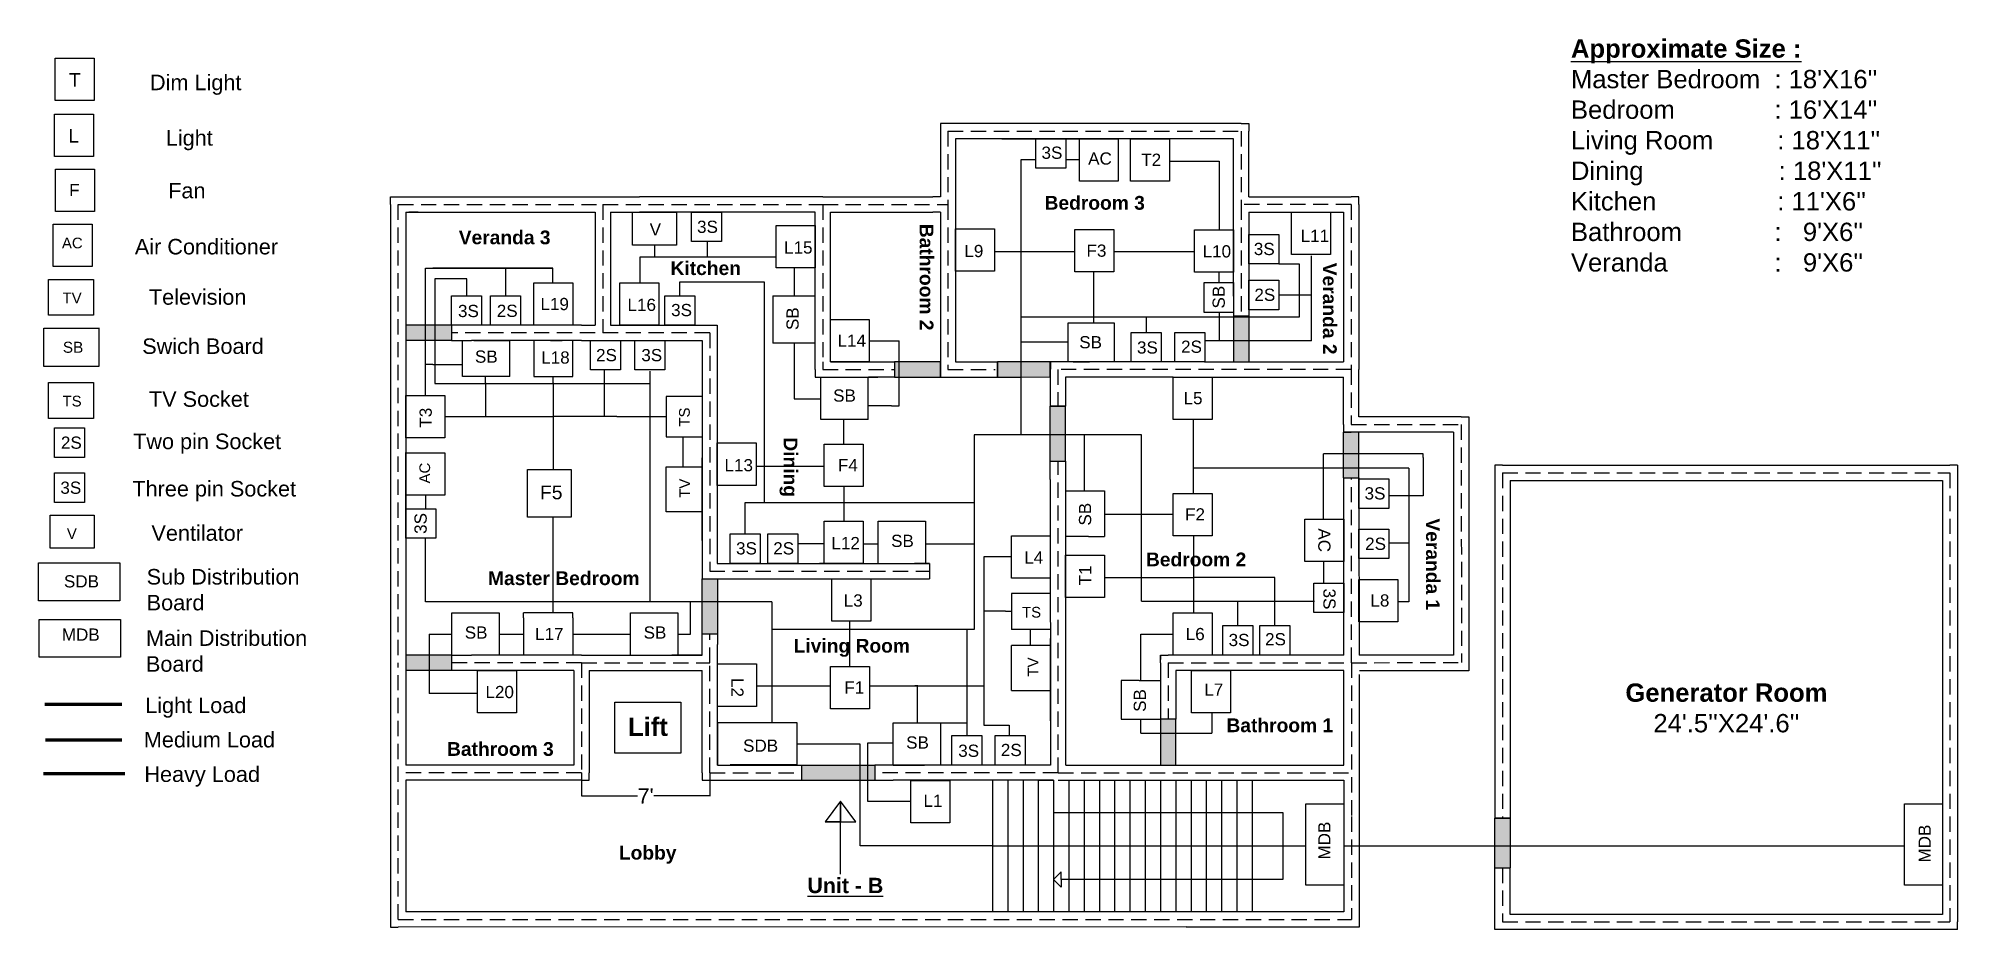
# Model space of a CAD drawing. Header units: inches. Extents: x -83441902 to -83440645, y 118546748 to 118547331.
import ezdxf

# ---------------------------------------------------------------- set-up
doc = ezdxf.new("R2010")
doc.units = ezdxf.units.IN
doc.header["$MEASUREMENT"] = 0
doc.linetypes.add('DASHEDX2', pattern=[1.5, 1, -0.5])
doc.styles.get("Standard").update_dxf_attribs({"font": 'ARIALUNI.TTF'})
doc.dimstyles.get("Standard").update_dxf_attribs({"dimtxt": 10, "dimasz": 0.18, "dimexe": 0.18, "dimexo": 0.0625, "dimgap": 0.09, "dimtad": 0, "dimdec": 1, "dimzin": 0, "dimdsep": 46, "dimlunit": 3, "dimtxsty": 'Standard', "dimcen": 0.09, "dimclrd": 3, "dimclre": 3, "dimadec": 0, "dimazin": 0, "dimtfac": 1, "dimtdec": 1, "dimtofl": 0, "dimtmove": 0, "dimatfit": 3, "dimfxl": 1, "dimtolj": 1, "dimtzin": 0, "dimarcsym": 0})

msp = doc.modelspace()

# ---------------------------------------------------------------- texts
at = {"ltscale": 10, "attachment_point": 1}
for s, insert, char_height, width in [("{\\fArial|b1|i0|c0|p34;\\LApproximate Size :\\fArial|b0|i0|c0|p34;\\l\\PMaster Bedroom  : 18'X16''\\PBedroom              : 16'X14''\\PLiving Room         : 18'X11''\\PDining                   : 18'X11''\\PKitchen                 : 11'X6''\\PBathroom             :   9'X6''\\PVeranda               :   9'X6''}", (-83440898.14, 118547330.82), 12, 251.1593), ('{\\fArial|b0|i0|c0|p34;Dim Light}', (-83441828.45, 118547307.69), 10.15, 98.8549), ('{\\fArial|b0|i0|c0|p34;Light}', (-83441818.09, 118547271.4), 10.15, 98.8549), ('{\\fArial|b0|i0|c0|p34;3S}', (-83441244.76, 118547260.61), 8, 21.5), ('{\\fArial|b0|i0|c0|p34;Fan}', (-83441816.51, 118547236.87), 10.15, 88.9171), ('{\\fArial|b0|i0|c0|p34;3S}', (-83441470.26, 118547212.11), 8, 21.5), ('{\\fArial|b0|i0|c0|p34;Air Conditioner}', (-83441838.36, 118547200.17), 10.15, 95.6851), ('{\\fArial|b1|i0|c0|p34;Veranda 3}', (-83441626.3, 118547205.68), 9, 89.2661), ('{\\fArial|b0|i0|c0|p34;3S}', (-83441105.76, 118547197.61), 8, 21.5), ('{\\fArial|b1|i0|c0|p34;Kitchen}', (-83441487.64, 118547185.53), 9, 43.5743), ('{\\fArial|b0|i0|c0|p34;TV}', (-83441885.66, 118547165), 7, 95.6851), ('{\\fArial|b0|i0|c0|p34;Television}', (-83441829.14, 118547167.23), 10.15, 95.6851), ('{\\fArial|b0|i0|c0|p34;3S}', (-83441626.79, 118547157), 8, 21.5), ('{\\fArial|b0|i0|c0|p34;2S}', (-83441601.4, 118547157.11), 8, 21.5), ('{\\fArial|b0|i0|c0|p34;3S}', (-83441487.26, 118547157.61), 8, 21.5), ('{\\fArial|b0|i0|c0|p34;2S}', (-83441105.4, 118547167.61), 8, 21.5), ('{\\fArial|b0|i0|c0|p34;SB}', (-83441885.49, 118547132.84), 7.2, 24.6404), ('{\\fArial|b0|i0|c0|p34;Swich Board}', (-83441833.52, 118547135.04), 10.15, 124.7905), ('{\\fArial|b0|i0|c0|p34;SB}', (-83441220.06, 118547136.56), 8, 20.5337), ('{\\fArial|b0|i0|c0|p34;3S}', (-83441182.26, 118547133.11), 8, 21.5), ('{\\fArial|b0|i0|c0|p34;2S}', (-83441153.4, 118547133.61), 8, 21.5), ('{\\fArial|b0|i0|c0|p34;SB}', (-83441615.7, 118547127.12), 8, 19.0337), ('{\\fArial|b0|i0|c0|p34;2S}', (-83441536.4, 118547128.11), 8, 21.5), ('{\\fArial|b0|i0|c0|p34;3S}', (-83441506.76, 118547128.11), 8, 21.5), ('{\\fArial|b0|i0|c0|p34;TS}', (-83441885.66, 118547097.5), 7, 95.6851), ('{\\fArial|b0|i0|c0|p34;TV Socket}', (-83441829.1, 118547100.41), 10.15, 108.6553), ('{\\fArial|b0|i0|c0|p34;SB}', (-83441381.2, 118547101.64), 8, 19.0337), ('{\\fArial|b0|i0|c0|p34;2S}', (-83441886.75, 118547070.8), 8, 21.5), ('{\\fArial|b0|i0|c0|p34;Two pin Socket}', (-83441839.47, 118547072.7), 10.15, 130.7714), ('{\\fArial|b0|i0|c0|p34;3S}', (-83441887.11, 118547041.3), 8, 21.5), ('{\\fArial|b0|i0|c0|p34;Three pin Socket}', (-83441839.97, 118547041.7), 10.15, 130.7714), ('{\\fArial|b0|i0|c0|p34;3S}', (-83441033.26, 118547037.61), 8, 21.5), ('{\\fArial|b0|i0|c0|p34;Ventilator}', (-83441827.48, 118547012.69), 10.15, 43.5503), ('{\\fArial|b0|i0|c0|p34;SB}', (-83441343.26, 118547006.5), 8, 19.0337), ('{\\fArial|b0|i0|c0|p34;3S}', (-83441444.76, 118547001.61), 8, 21.5), ('{\\fArial|b0|i0|c0|p34;2S}', (-83441420.4, 118547001.61), 8, 21.5), ('{\\fArial|b1|i0|c0|p34;Bedroom 2}', (-83441176.39, 118546994.84), 9, 114.5986), ('{\\fArial|b0|i0|c0|p34;2S}', (-83441032.9, 118547004.61), 8, 21.5), ('{\\fArial|b0|i0|c0|p34;Sub Distribution\\PBoard}', (-83441830.61, 118546984.08), 10.15, 172.0808), ('{\\fArial|b1|i0|c0|p34;Master Bedroom}', (-83441607.13, 118546982.55), 9, 171.0253), ('{\\fArial|b0|i0|c0|p34;SDB}', (-83441884.78, 118546980.01), 8, 23.9953), ('{\\fArial|b0|i0|c0|p34;TS}', (-83441257.52, 118546959.29), 7, 95.6851), ('{\\fArial|b0|i0|c0|p34;MDB}', (-83441886.17, 118546945.14), 8, 23.9953), ('{\\fArial|b0|i0|c0|p34;Main Distribution\\PBoard}', (-83441831.08, 118546943.91), 10.15, 182.0186), ('{\\fArial|b0|i0|c0|p34;SB}', (-83441622.37, 118546946.5), 8, 19.0337), ('{\\fArial|b0|i0|c0|p34;SB}', (-83441505.26, 118546946.5), 8, 19.0337), ('{\\fArial|b1|i0|c0|p34;Living Room}', (-83441407.01, 118546938.35), 9, 115.0696), ('{\\fArial|b0|i0|c0|p34;3S}', (-83441122.26, 118546941.61), 8, 21.5), ('{\\fArial|b0|i0|c0|p34;2S}', (-83441098.4, 118546942.11), 8, 21.5), ('{\\fArial|b0|i0|c0|p34;Light Load}', (-83441831.58, 118546899.91), 10.15, 182.0186), ('{\\fArial|b1|i0|c0|p34;Lift}', (-83441515.46, 118546886.83), 12, 194.7867), ('{\\fArial|b1|i0|c0|p34;Bathroom 1}', (-83441123.68, 118546886.26), 9, 79.5026), ('{\\fArial|b0|i0|c0|p34;Medium Load}', (-83441832.47, 118546877.43), 10.15, 182.0186), ('{\\fArial|b1|i0|c0|p34;Bathroom 3}', (-83441633.97, 118546870.75), 9, 79.5026), ('{\\fArial|b0|i0|c0|p34;SDB}', (-83441440.16, 118546872.45), 8, 23.9953), ('{\\fArial|b0|i0|c0|p34;SB}', (-83441333.38, 118546874.5), 8, 19.0337), ('{\\fArial|b0|i0|c0|p34;2S}', (-83441271.4, 118546869.61), 8, 21.5), ('{\\fArial|b0|i0|c0|p34;Heavy Load}', (-83441832.1, 118546854.83), 10.15, 182.0186), ('{\\fArial|b1|i0|c0|p34;\\LUnit - B}', (-83441398, 118546781.91), 10, 120.6012)]:
    msp.add_mtext(s, dxfattribs=dict(at, insert=insert, char_height=char_height, width=width))
at = {"linetype": 'DASHEDX2', "ltscale": 10}
for s, insert, char_height, width, attachment_point in [('{\\fArial|b0|i0|c0|p34;T}', (-83441881.5, 118547308.75), 9, 28.4945, 1), ('{\\fArial|b0|i0|c0|p34;L}', (-83441881.85, 118547272.18), 9, 28.4945, 1), ('{\\fArial|b0|i0|c0|p34;AC}', (-83441214.23, 118547256.81), 8, 28.4945, 1), ('{\\fArial|b0|i0|c0|p34;T2}', (-83441179.48, 118547256.01), 8, 28.4945, 1), ('{\\fArial|b0|i0|c0|p34;F}', (-83441881.35, 118547236.18), 8, 28.4945, 1), ('{\\fArial|b0|i0|c0|p34;AC}', (-83441886.08, 118547201), 7, 28.4945, 1), ('{\\fArial|b0|i0|c0|p34;L15}', (-83441413.31, 118547198.55), 8, 28.4945, 1), ('{\\fArial|b0|i0|c0|p34;L9}', (-83441295.27, 118547196.26), 8, 28.4945, 1), ('{\\fArial|b0|i0|c0|p34;F3}', (-83441215.32, 118547196.51), 8, 28.4945, 1), ('{\\fArial|b0|i0|c0|p34;L10}', (-83441139.31, 118547196.05), 8, 28.4945, 1), ('{\\fArial|b0|i0|c0|p34;L11}', (-83441075.14, 118547206.22), 8, 28.4945, 1), ('{\\fArial|b0|i0|c0|p34;L19}', (-83441572.81, 118547161.55), 8, 28.4945, 1), ('{\\fArial|b0|i0|c0|p34;L16}', (-83441515.81, 118547161.05), 8, 28.4945, 1), ('{\\fArial|b0|i0|c0|p34;L14}', (-83441378.31, 118547137.55), 8, 28.4945, 1), ('{\\fArial|b0|i0|c0|p34;L18}', (-83441572.31, 118547126.55), 8, 28.4945, 1), ('{\\fArial|b0|i0|c0|p34;L5}', (-83441151.76, 118547099.93), 8, 28.4945, 1), ('{\\fArial|b0|i0|c0|p34;L13}', (-83441452.31, 118547056.05), 8, 28.4945, 1), ('{\\fArial|b0|i0|c0|p34;F4}', (-83441378.04, 118547056.09), 8, 28.4945, 1), ('{\\fArial|b0|i0|c0|p34;F5}', (-83441573.05, 118547038.74), 9, 32.0563, 1), ('{\\fArial|b0|i0|c0|p34;F2}', (-83441150.76, 118547023.84), 8, 28.4945, 1), ('{\\fArial|b0|i0|c0|p34;L12}', (-83441382.31, 118547005.05), 8, 28.4945, 1), ('{\\fArial|b0|i0|c0|p34;L4}', (-83441256.07, 118546995.66), 8, 28.4945, 1), ('{\\fArial|b0|i0|c0|p34;L3}', (-83441374.26, 118546967.5), 8, 28.4945, 1), ('{\\fArial|b0|i0|c0|p34;L8}', (-83441029.43, 118546967.5), 8, 28.4945, 1), ('{\\fArial|b0|i0|c0|p34;L17}', (-83441576.31, 118546945.55), 8, 28.4945, 1), ('{\\fArial|b0|i0|c0|p34;L6}', (-83441150.35, 118546945.5), 8, 28.4945, 1), ('{\\fArial|b0|i0|c0|p34;L20}', (-83441608.81, 118546907.55), 8, 28.4945, 1), ('{\\fArial|b0|i0|c0|p34;F1}', (-83441373.82, 118546910.57), 8, 28.4945, 1), ('{\\fArial|b0|i0|c0|p34;L7}', (-83441138.21, 118546909.12), 8, 28.4945, 1), ('{\\fArial|b0|i0|c0|p34;L1}', (-83441322.04, 118546836.38), 8, 28.4945, 1), ('{\\fArial|b1|i0|c0|p34;Lobby}', (-83441502.6, 118546802.85), 9, 25.4153, 2)]:
    msp.add_mtext(s, dxfattribs=dict(at, insert=insert, char_height=char_height, width=width, attachment_point=attachment_point))
at = {"ltscale": 10, "attachment_point": 1}
for s, insert, char_height, width, rotation in [('{\\fArial|b1|i0|c0|p34;Bedroom 3}', (-83441242.76, 118547228.33), 9, 101.4308, 359.96272), ('{\\fArial|b1|i0|c0|p34;Bathroom 2}', (-83441315.52, 118547210.06), 9, 79.5026, 270), ('{\\fArial|b1|i0|c0|p34;Veranda 2}', (-83441051.52, 118547184.59), 9, 89.2661, 270), ('{\\fArial|b0|i0|c0|p34;SB}', (-83441132.77, 118547154.6), 8, 21.5, 90), ('{\\fArial|b0|i0|c0|p34;SB}', (-83441411.76, 118547140.5), 8, 19.0337, 90), ('{\\fArial|b0|i0|c0|p34;TS}', (-83441482.05, 118547077.32), 7, 95.6851, 90), ('{\\fArial|b1|i0|c0|p34;Dining}', (-83441404.55, 118547070.3), 9, 35.7337, 270), ('{\\fArial|b0|i0|c0|p34;TV}', (-83441481.82, 118547030.69), 7, 95.6851, 90), ('{\\fArial|b0|i0|c0|p34;3S}', (-83441655.27, 118547007.07), 8, 21.5, 90), ('{\\fArial|b0|i0|c0|p34;SB}', (-83441220.26, 118547012.5), 8, 20.5337, 90), ('{\\fArial|b1|i0|c0|p34;Veranda 1}', (-83440984.02, 118547017.22), 9, 89.2661, 270), ('{\\fArial|b0|i0|c0|p34;3S}', (-83441052.25, 118546971.3), 8, 21.5, 270), ('{\\fArial|b0|i0|c0|p34;TV}', (-83441253.75, 118546913.69), 7, 95.6851, 90), ('{\\fArial|b0|i0|c0|p34;SB}', (-83441184.4, 118546890.54), 8, 20.5337, 90), ('{\\fArial|b0|i0|c0|p34;MDB}', (-83441063.58, 118546793.86), 8, 23.9953, 90)]:
    msp.add_mtext(s, dxfattribs=dict(at, insert=insert, char_height=char_height, width=width, rotation=rotation))
at = {"color": 1, "ltscale": 10, "width": 23, "attachment_point": 1}
for insert, char_height in [((-83441501.3, 118547210.43), 8), ((-83441882.85, 118547010.68), 7)]:
    msp.add_mtext('{\\fArial|b0|i0|c0|p34;\\C256;V}', dxfattribs=dict(at, insert=insert, char_height=char_height))
at = {"linetype": 'DASHEDX2', "ltscale": 10, "width": 28.4945, "attachment_point": 1}
for s, insert, char_height, rotation in [('{\\fArial|b0|i0|c0|p34;T3}', (-83441651.96, 118547076.63), 8, 90), ('{\\fArial|b0|i0|c0|p34;AC}', (-83441652.05, 118547040.09), 7, 90), ('{\\fArial|b0|i0|c0|p34;AC}', (-83441055.59, 118547010.69), 8, 270), ('{\\fArial|b0|i0|c0|p34;T1}', (-83441220.17, 118546973.42), 8, 90), ('{\\fArial|b0|i0|c0|p34;L2}', (-83441439.85, 118546912.71), 8, 270)]:
    msp.add_mtext(s, dxfattribs=dict(at, insert=insert, char_height=char_height, rotation=rotation))
at = {"insert": (-83440796.36, 118546909.16), "char_height": 12, "width": 279, "attachment_point": 2}
msp.add_mtext("{\\fArial|b1|i0|c0|p34;Generator Room\\fArial|b0|i0|c0|p34;\\P24'.5''X24'.6''}", dxfattribs=at)

# ---------------------------------------------------------------- blocks, each defined once
blk = doc.blocks.new('*D3')
at = {"color": 3, "lineweight": -2, "ltscale": 10}
for p, q in [((-83441545.9, 118546850.7), (-83441545.9, 118546835.4)), ((-83441461.9, 118546850.7), (-83441461.9, 118546835.4)), ((-83441545.7, 118546835.5), (-83441509.2, 118546835.5)), ((-83441462.1, 118546835.5), (-83441498.5, 118546835.5))]:
    blk.add_line(p, q, dxfattribs=at)
at = {"color": 3, "ltscale": 10}
for points in [[(-83441545.7, 118546835.6), (-83441545.7, 118546835.5), (-83441545.9, 118546835.5)], [(-83441462.1, 118546835.6), (-83441462.1, 118546835.5), (-83441461.9, 118546835.5)]]:
    blk.add_solid(points, dxfattribs=at)
at = {"layer": 'Defpoints', "color": 0, "ltscale": 10}
for p in [(-83441545.9, 118546850.7), (-83441461.9, 118546850.7), (-83441461.9, 118546835.5)]:
    blk.add_point(p, dxfattribs=at)
at = {"color": 0, "ltscale": 10, "insert": (-83441503.9, 118546835.5), "char_height": 10, "attachment_point": 5}
blk.add_mtext("\\A1;7'", dxfattribs=at)
blk = doc.blocks.new('A$C3D90195F')
at = {"ltscale": 10, "insert": (0.7, 10.6), "char_height": 8, "width": 21.5, "attachment_point": 1}
blk.add_mtext('{\\fArial|b0|i0|c0|p34;3S}', dxfattribs=at)
blk = doc.blocks.new('A$C00464073')
at = {"ltscale": 10, "insert": (2.4, 0.9), "char_height": 8, "width": 23.995, "attachment_point": 1, "rotation": 90}
blk.add_mtext('{\\fArial|b0|i0|c0|p34;MDB}', dxfattribs=at)

# ---------------------------------------------------------------- dimensions: what is measured, and where the dimension line sits
at = {"ltscale": 10}
dim = msp.add_aligned_dim(p1=(-83441545.88, 118546850.74), p2=(-83441461.88, 118546850.74), distance=-15.2, dimstyle='Standard', dxfattribs=at)
dim.commit()
dim.dimension.update_dxf_attribs({"geometry": '*D3', "text_midpoint": (-83441503.88, 118546835.54)})

# ---------------------------------------------------------------- hatches: boundary and pattern name
at = {"ltscale": 10}
h = msp.add_hatch(color=256, dxfattribs=at)
h.set_gradient(color1=(228, 121, 27), one_color=1, tint=1)
h.paths.add_polyline_path([(-83441109, 118547149.65), (-83441119, 118547149.65), (-83441119, 118547119.68), (-83441109, 118547119.68)])
h = msp.add_hatch(color=1, dxfattribs=at)
h.set_gradient(color1=(228, 121, 27), one_color=1, tint=1)
h.paths.add_polyline_path([(-83441631, 118547143.74), (-83441661, 118547143.74), (-83441661, 118547133.74), (-83441631, 118547133.74)])
h = msp.add_hatch(color=5, dxfattribs=at)
h.set_gradient(color1=(228, 121, 27), one_color=1, tint=1)
h.paths.add_polyline_path([(-83441311, 118547119.68), (-83441341, 118547119.68), (-83441341, 118547109.68), (-83441311, 118547109.68)])
h = msp.add_hatch(color=256, dxfattribs=at)
h.set_gradient(color1=(228, 121, 27), one_color=1, tint=1)
h.paths.add_polyline_path([(-83441239, 118547119.74), (-83441273.5, 118547119.74), (-83441273.5, 118547109.68), (-83441239, 118547109.6)])
h = msp.add_hatch(color=5, dxfattribs=at)
h.set_gradient(color1=(228, 134, 27), one_color=1, tint=1)
h.paths.add_polyline_path([(-83441239, 118547090.74), (-83441239, 118547054.73), (-83441229, 118547054.73), (-83441229, 118547090.74)])
h = msp.add_hatch(color=5, dxfattribs=at)
h.set_gradient(color1=(228, 121, 27), one_color=1, tint=1)
h.paths.add_polyline_path([(-83441037, 118547073.68), (-83441047, 118547073.68), (-83441047, 118547043.67), (-83441037, 118547043.67)])
h = msp.add_hatch(color=5, dxfattribs=at)
h.set_gradient(color1=(228, 121, 27), one_color=1, tint=1)
h.paths.add_polyline_path([(-83441456.88, 118546977.74), (-83441466.88, 118546977.74), (-83441466.88, 118546941.74), (-83441456.88, 118546941.74)])
h = msp.add_hatch(color=1, dxfattribs=at)
h.set_gradient(color1=(228, 121, 27), one_color=1, tint=1)
h.paths.add_polyline_path([(-83441630.87, 118546927.74), (-83441661, 118546927.74), (-83441661, 118546927.68), (-83441661, 118546917.74), (-83441630.87, 118546917.74)])
h = msp.add_hatch(color=5, dxfattribs=at)
h.set_gradient(color1=(228, 121, 27), one_color=1, tint=1)
h.paths.add_polyline_path([(-83441156.88, 118546885.74), (-83441166.88, 118546885.74), (-83441166.88, 118546855.74), (-83441156.88, 118546855.74)])
h = msp.add_hatch(color=1, dxfattribs=at)
h.set_gradient(color1=(228, 121, 27), one_color=1, tint=1)
h.paths.add_polyline_path([(-83441353.88, 118546855.74), (-83441401.88, 118546855.74), (-83441401.88, 118546845.74), (-83441353.88, 118546845.74)])
h = msp.add_hatch(color=2, dxfattribs=at)
h.set_gradient(color1=(250, 5, 9), tint=1)
h.paths.add_polyline_path([(-83440938, 118546802.74), (-83440948, 118546802.74), (-83440948, 118546788.5), (-83440943, 118546788.5), (-83440938, 118546788.5)])
h.paths.add_polyline_path([(-83440938, 118546821), (-83440948, 118546821), (-83440948, 118546802.74), (-83440938, 118546802.74)])

# ---------------------------------------------------------------- linework, layer by layer
for p, q in [((-83441306, 118547275.68), (-83441311, 118547275.68)), ((-83441311, 118547275.68), (-83441311, 118547270.68)), ((-83441311, 118547270.68), (-83441311, 118547227.68)), ((-83441114, 118547275.68), (-83441306, 118547275.68)), ((-83441114, 118547275.68), (-83441109, 118547275.68)), ((-83441109, 118547275.68), (-83441109, 118547270.68)), ((-83441109, 118547227.68), (-83441109, 118547270.68)), ((-83441119, 118547265.68), (-83441301, 118547265.68)), ((-83441301, 118547265.68), (-83441301, 118547222.68)), ((-83441301, 118547265.68), (-83441301, 118547222.68)), ((-83441119, 118547162.61), (-83441119, 118547265.68)), ((-83441671, 118547222.68), (-83441671, 118547227.68)), ((-83441671, 118547227.68), (-83441666, 118547227.68)), ((-83441671, 118547222.68), (-83441671, 118546922.68)), ((-83441666, 118547227.68), (-83441545.94, 118547227.68)), ((-83441545.94, 118547227.68), (-83441508, 118547227.68)), ((-83441545.94, 118547227.68), (-83441508, 118547227.68)), ((-83441388, 118547227.68), (-83441508, 118547227.68)), ((-83441388, 118547227.68), (-83441316, 118547227.68)), ((-83441311, 118547227.68), (-83441316, 118547227.68)), ((-83441109, 118547227.68), (-83441042, 118547227.68)), ((-83441037, 118547227.68), (-83441042, 118547227.68)), ((-83441037, 118547222.68), (-83441037, 118547227.68)), ((-83441037, 118547222.68), (-83441037, 118547114.68)), ((-83441037, 118547222.68), (-83441037, 118547114.68)), ((-83441037, 118547222.68), (-83441037, 118547114.68)), ((-83441661, 118547217.68), (-83441545.94, 118547217.68)), ((-83441661, 118547217.68), (-83441661, 118546927.68)), ((-83441545.94, 118547217.68), (-83441537, 118547217.68)), ((-83441537, 118547217.68), (-83441537, 118547143.74)), ((-83441527, 118547217.68), (-83441527, 118547143.74)), ((-83441527, 118547217.68), (-83441508, 118547217.68)), ((-83441393, 118547217.68), (-83441508, 118547217.68)), ((-83441393, 118547198.68), (-83441393, 118547217.68)), ((-83441383, 118547217.68), (-83441316, 118547217.68)), ((-83441383, 118547198.68), (-83441383, 118547217.68)), ((-83441311, 118547217.68), (-83441316, 118547217.68)), ((-83441311, 118547217.68), (-83441316, 118547217.68)), ((-83441311, 118547217.68), (-83441316, 118547217.68)), ((-83441311, 118547217.68), (-83441311, 118547119.68)), ((-83441109, 118547217.68), (-83441047, 118547217.68)), ((-83441047, 118547217.68), (-83441047, 118547119.68)), ((-83441393, 118547114.68), (-83441393, 118547198.68)), ((-83441383, 118547119.68), (-83441383, 118547198.68)), ((-83441546, 118547143.74), (-83441618, 118547143.74)), ((-83441546, 118547133.74), (-83441618, 118547133.74)), ((-83441546, 118547143.74), (-83441537, 118547143.74)), ((-83441546, 118547133.74), (-83441467, 118547133.74)), ((-83441537, 118547138.74), (-83441537, 118547138.68)), ((-83441527, 118547143.74), (-83441462, 118547143.74)), ((-83441527, 118547138.74), (-83441527, 118547138.68)), ((-83441467, 118547133.74), (-83441467, 118546982.74)), ((-83441462, 118547143.74), (-83441457, 118547143.74)), ((-83441457, 118547143.74), (-83441457, 118547138.74)), ((-83441457, 118547138.74), (-83441457, 118546987.74)), ((-83441388, 118547119.68), (-83441388, 118547114.68)), ((-83441383, 118547119.68), (-83441352, 118547119.68)), ((-83441383, 118547119.68), (-83441352, 118547119.68)), ((-83441311, 118547119.68), (-83441311, 118547109.68)), ((-83441234, 118547119.74), (-83441239, 118547119.74)), ((-83441239, 118547119.74), (-83441239, 118547114.74)), ((-83441137.93, 118547119.68), (-83441234, 118547119.74)), ((-83441138, 118547119.68), (-83441047, 118547119.68)), ((-83441393, 118547114.68), (-83441393, 118547109.68)), ((-83441393, 118547109.68), (-83441388, 118547109.68)), ((-83441388, 118547109.68), (-83441352, 118547109.68)), ((-83441239, 118547114.74), (-83441239, 118547090.74)), ((-83441234, 118547109.74), (-83441234, 118547109.74)), ((-83441229, 118547114.74), (-83441229, 118547114.73)), ((-83441138, 118547109.68), (-83441047, 118547109.68)), ((-83441047, 118547078.68), (-83441047, 118547109.68)), ((-83441037, 118547083.68), (-83441037, 118547114.68)), ((-83440970, 118547083.68), (-83441037, 118547083.68)), ((-83440970, 118547083.68), (-83440965, 118547083.68)), ((-83441047, 118547078.68), (-83441047, 118547073.68)), ((-83441047, 118547073.68), (-83441042, 118547073.68)), ((-83440975, 118547073.68), (-83441042, 118547073.68)), ((-83441239, 118547042.73), (-83441238.88, 118546855.74)), ((-83441037, 118547030.68), (-83441036.88, 118546927.73)), ((-83441467, 118546982.74), (-83441467, 118546977.74)), ((-83441467, 118546977.74), (-83441462, 118546977.74)), ((-83441466.88, 118546927.74), (-83441466.88, 118546934.74)), ((-83441456.88, 118546922.74), (-83441456.88, 118546934.74)), ((-83441671, 118546922.68), (-83441671, 118546850.68)), ((-83441666, 118546927.68), (-83441666, 118546927.68)), ((-83441661, 118546917.68), (-83441661, 118546855.74)), ((-83441550.88, 118546922.74), (-83441550.88, 118546922.74)), ((-83441550.88, 118546917.74), (-83441550.88, 118546855.74)), ((-83441545.88, 118546927.74), (-83441466.88, 118546927.74)), ((-83441545.88, 118546917.74), (-83441545.87, 118546917.74)), ((-83441545.87, 118546917.74), (-83441545.88, 118546917.74)), ((-83441540.88, 118546917.74), (-83441540.88, 118546850.74)), ((-83441540.88, 118546917.74), (-83441466.88, 118546917.74)), ((-83441466.88, 118546850.74), (-83441466.88, 118546917.74)), ((-83441456.88, 118546855.74), (-83441456.88, 118546922.74)), ((-83441166.88, 118546922.74), (-83441166.88, 118546927.74)), ((-83441166.88, 118546927.74), (-83441161.88, 118546927.74)), ((-83441166.88, 118546922.74), (-83441166.88, 118546898.74)), ((-83441046.88, 118546927.74), (-83441161.88, 118546927.74)), ((-83441156.88, 118546917.74), (-83441156.88, 118546898.74)), ((-83441156.88, 118546917.74), (-83441156.88, 118546898.74)), ((-83441046.88, 118546917.74), (-83441156.88, 118546917.74)), ((-83441046.88, 118546917.74), (-83441156.88, 118546917.74)), ((-83441046.88, 118546855.74), (-83441046.88, 118546917.74)), ((-83441041.88, 118546927.74), (-83441041.88, 118546927.74)), ((-83441233.88, 118546855.74), (-83441233.88, 118546855.74)), ((-83441228.88, 118546855.74), (-83441149.88, 118546855.74)), ((-83441149.88, 118546855.74), (-83441046.88, 118546855.74)), ((-83441671, 118546850.68), (-83441671, 118546754.68)), ((-83441661, 118546850.74), (-83441661, 118546850.68)), ((-83441661, 118546850.74), (-83441661, 118546850.68)), ((-83441661, 118546845.74), (-83441661, 118546759.68)), ((-83441661, 118546845.74), (-83441661, 118546759.68)), ((-83441466.88, 118546850.74), (-83441466.88, 118546845.74)), ((-83441466.88, 118546845.74), (-83441461.88, 118546845.74)), ((-83441276.88, 118546845.74), (-83441276.88, 118546802.74)), ((-83441266.88, 118546845.74), (-83441266.88, 118546802.74)), ((-83441256.88, 118546845.74), (-83441256.88, 118546802.74)), ((-83441246.88, 118546845.74), (-83441246.88, 118546802.74)), ((-83441238.88, 118546850.74), (-83441238.88, 118546850.73)), ((-83441233.88, 118546845.74), (-83441149.88, 118546845.74)), ((-83441226.88, 118546845.74), (-83441226.88, 118546802.74)), ((-83441216.88, 118546845.74), (-83441216.88, 118546802.74)), ((-83441206.88, 118546845.74), (-83441206.88, 118546802.74)), ((-83441196.88, 118546845.74), (-83441196.88, 118546802.74)), ((-83441186.88, 118546845.74), (-83441186.88, 118546802.74)), ((-83441176.88, 118546845.74), (-83441176.88, 118546802.74)), ((-83441166.88, 118546845.74), (-83441166.88, 118546802.74)), ((-83441156.88, 118546845.74), (-83441156.88, 118546802.74)), ((-83441149.88, 118546845.74), (-83441046.88, 118546845.74)), ((-83441146.88, 118546845.74), (-83441146.88, 118546802.74)), ((-83441136.88, 118546845.74), (-83441136.88, 118546802.74)), ((-83441126.88, 118546845.74), (-83441126.88, 118546802.74)), ((-83441116.88, 118546845.74), (-83441116.88, 118546802.74)), ((-83441116.88, 118546845.74), (-83441116.88, 118546802.74)), ((-83441106.88, 118546845.74), (-83441106.88, 118546802.74)), ((-83441046.88, 118546845.74), (-83441046.88, 118546802.74)), ((-83441276.88, 118546802.74), (-83441276.88, 118546759.74)), ((-83441266.88, 118546802.74), (-83441266.88, 118546759.74)), ((-83441256.88, 118546802.74), (-83441256.88, 118546759.74)), ((-83441246.88, 118546802.74), (-83441246.88, 118546759.74)), ((-83441226.88, 118546802.74), (-83441226.88, 118546759.74)), ((-83441216.88, 118546802.74), (-83441216.88, 118546759.74)), ((-83441206.88, 118546802.74), (-83441206.88, 118546759.74)), ((-83441196.88, 118546802.74), (-83441196.88, 118546759.74)), ((-83441186.88, 118546802.74), (-83441186.88, 118546759.74)), ((-83441176.88, 118546802.74), (-83441176.88, 118546759.74)), ((-83441166.88, 118546802.74), (-83441166.88, 118546759.74)), ((-83441156.88, 118546802.74), (-83441156.88, 118546759.74)), ((-83441146.88, 118546802.74), (-83441146.88, 118546759.74)), ((-83441136.88, 118546802.74), (-83441136.88, 118546759.74)), ((-83441126.88, 118546802.74), (-83441126.88, 118546759.74)), ((-83441126.88, 118546802.74), (-83441126.88, 118546759.74)), ((-83441116.88, 118546802.74), (-83441116.88, 118546759.74)), ((-83441116.88, 118546802.74), (-83441116.88, 118546759.74)), ((-83441106.88, 118546802.74), (-83441106.88, 118546759.74)), ((-83441106.88, 118546802.74), (-83441106.88, 118546759.74)), ((-83441046.88, 118546802.74), (-83441046.88, 118546759.74)), ((-83441671, 118546754.68), (-83441671, 118546749.68)), ((-83441666, 118546759.68), (-83441666, 118546759.68)), ((-83441150.03, 118546759.74), (-83441661, 118546759.68)), ((-83441046.88, 118546759.74), (-83441150.03, 118546759.74)), ((-83441671, 118546749.68), (-83441666, 118546749.68)), ((-83441150.03, 118546749.74), (-83441666, 118546749.68)), ((-83441150.03, 118546749.74), (-83441666, 118546749.68))]:
    msp.add_line(p, q)
at = {"linetype": 'DASHEDX2', "ltscale": 10}
for p, q in [((-83441306, 118547270.68), (-83441306, 118547222.68)), ((-83441306, 118547270.68), (-83441114, 118547270.68)), ((-83441114, 118547270.68), (-83441114, 118547222.68)), ((-83441666, 118547222.68), (-83441532, 118547222.68)), ((-83441666, 118546927.68), (-83441666, 118547222.68)), ((-83441532, 118547222.68), (-83441388, 118547222.68)), ((-83441532, 118547222.68), (-83441532, 118547138.68)), ((-83441388, 118547222.68), (-83441306, 118547222.68)), ((-83441388, 118547222.68), (-83441388, 118547114.68)), ((-83441306, 118547222.68), (-83441306, 118547114.68)), ((-83441042, 118547222.68), (-83441114, 118547222.68)), ((-83441114, 118547222.68), (-83441114, 118547149.65)), ((-83441042, 118547222.68), (-83441042, 118547114.68)), ((-83441109, 118547157.85), (-83441109, 118547149.85)), ((-83441109, 118547149.65), (-83441119, 118547149.65)), ((-83441109, 118547149.85), (-83441109, 118547149.65)), ((-83441462, 118547138.74), (-83441631, 118547138.74)), ((-83441462, 118547138.74), (-83441462, 118546982.74)), ((-83441388, 118547114.68), (-83441341, 118547114.68)), ((-83441306, 118547114.68), (-83441275, 118547114.68)), ((-83441042, 118547114.68), (-83441234, 118547114.74)), ((-83441234, 118547114.74), (-83441234, 118547090.74)), ((-83441042, 118547114.68), (-83441042, 118547078.68)), ((-83441042, 118547078.68), (-83440970, 118547078.68)), ((-83440970, 118547078.68), (-83440969.82, 118546922.82)), ((-83441233.88, 118546850.74), (-83441233.88, 118547054.73)), ((-83441041.88, 118546922.74), (-83441041.88, 118547043.67)), ((-83440943, 118547047), (-83440650, 118547047)), ((-83440943, 118547047), (-83440943, 118546821)), ((-83440650, 118547047), (-83440650, 118546753)), ((-83441462, 118546982.74), (-83441318, 118546982.74)), ((-83441461.88, 118546922.74), (-83441461.88, 118546941.74)), ((-83441666, 118546754.68), (-83441666, 118546922.68)), ((-83441545.88, 118546922.74), (-83441630.87, 118546922.74)), ((-83441545.88, 118546922.74), (-83441461.88, 118546922.74)), ((-83441545.88, 118546922.74), (-83441545.88, 118546850.74)), ((-83441461.88, 118546850.74), (-83441461.88, 118546922.74)), ((-83441161.88, 118546922.74), (-83441161.88, 118546885.74)), ((-83441161.88, 118546922.74), (-83441041.88, 118546922.74)), ((-83441041.88, 118546922.74), (-83440969.82, 118546922.82)), ((-83441041.88, 118546922.74), (-83441041.88, 118546822)), ((-83441545.88, 118546850.68), (-83441666, 118546850.68)), ((-83441461.88, 118546850.74), (-83441401.88, 118546850.74)), ((-83441233.88, 118546850.74), (-83441353.88, 118546850.74)), ((-83441246.88, 118546845.74), (-83441236.88, 118546845.74)), ((-83441246.88, 118546845.74), (-83441236.88, 118546845.74)), ((-83441233.88, 118546850.74), (-83441041.88, 118546850.74)), ((-83441106.88, 118546845.74), (-83441086.88, 118546845.74)), ((-83441041.88, 118546822), (-83441041.88, 118546754.68)), ((-83440938, 118546821), (-83440948, 118546821)), ((-83440938, 118546821), (-83440938, 118546821)), ((-83440943, 118546788.5), (-83440943, 118546753)), ((-83441666, 118546754.68), (-83441041.88, 118546754.68)), ((-83440943, 118546753), (-83440650, 118546753))]:
    msp.add_line(p, q, dxfattribs=at)
at = {"ltscale": 10}
for p, q in [((-83441270.68, 118547265.68), (-83441214.43, 118547265.68)), ((-83441301, 118547222.68), (-83441301, 118547119.74)), ((-83441661, 118547217.68), (-83441658.98, 118547217.68)), ((-83441652.9, 118547217.68), (-83441658.98, 118547217.68)), ((-83441109, 118547217.68), (-83441109, 118547149.85)), ((-83441420.74, 118547163), (-83441393, 118547163)), ((-83441420.74, 118547163), (-83441420.74, 118547132)), ((-83441119, 118547162.61), (-83441119, 118547149.65)), ((-83441109, 118547162.61), (-83441109, 118547157.85)), ((-83441393, 118547114.68), (-83441393, 118547146.86)), ((-83441227.28, 118547119.74), (-83441227.28, 118547145.3)), ((-83441227.28, 118547145.3), (-83441197.26, 118547145.3)), ((-83441197.26, 118547145.3), (-83441197.26, 118547130.3)), ((-83441119, 118547149.65), (-83441119, 118547119.68)), ((-83441109, 118547149.65), (-83441109, 118547119.68)), ((-83441897.85, 118547116.68), (-83441897.85, 118547141.84)), ((-83441897.85, 118547141.84), (-83441861.88, 118547141.84)), ((-83441861.88, 118547141.88), (-83441861.85, 118547116.68)), ((-83441631, 118547143.74), (-83441661, 118547143.74)), ((-83441631, 118547133.74), (-83441661, 118547133.74)), ((-83441618, 118547143.74), (-83441631, 118547143.74)), ((-83441631, 118547143.74), (-83441631, 118547133.74)), ((-83441631, 118547133.74), (-83441618, 118547133.74)), ((-83441623.76, 118547110), (-83441623.76, 118547133.74)), ((-83441616.38, 118547133.74), (-83441594.38, 118547133.74)), ((-83441605.42, 118547143.74), (-83441613.19, 118547143.74)), ((-83441594.38, 118547133.74), (-83441592.75, 118547133.74)), ((-83441592.76, 118547110), (-83441592.75, 118547133.74)), ((-83441577.21, 118547133.74), (-83441577.21, 118547110)), ((-83441566.26, 118547133.74), (-83441558.49, 118547133.74)), ((-83441551.71, 118547110), (-83441551.71, 118547133.74)), ((-83441521.1, 118547133.74), (-83441507.89, 118547133.74)), ((-83441393, 118547132), (-83441420.74, 118547132)), ((-83441361.99, 118547119.68), (-83441369.76, 118547119.68)), ((-83441352, 118547119.68), (-83441342, 118547119.68)), ((-83441342, 118547119.68), (-83441341, 118547119.68)), ((-83441341, 118547119.68), (-83441341, 118547109.68)), ((-83441311, 118547119.68), (-83441341, 118547119.68)), ((-83441311, 118547109.68), (-83441311, 118547119.68)), ((-83441301, 118547119.74), (-83441273.5, 118547119.74)), ((-83441273.5, 118547109.68), (-83441273.5, 118547119.74)), ((-83441239, 118547119.74), (-83441273.5, 118547119.74)), ((-83441273.5, 118547119.74), (-83441273.5, 118547109.68)), ((-83441238.98, 118547119.74), (-83441239, 118547109.82)), ((-83441239, 118547109.6), (-83441239, 118547119.74)), ((-83441224, 118547119.74), (-83441238.98, 118547119.74)), ((-83441208.98, 118547119.74), (-83441238.98, 118547119.74)), ((-83441224, 118547119.74), (-83441213.44, 118547119.74)), ((-83441197.26, 118547130.3), (-83441197.26, 118547119.74)), ((-83441861.85, 118547116.68), (-83441897.85, 118547116.68)), ((-83441592.76, 118547110), (-83441623.76, 118547110)), ((-83441577.21, 118547110), (-83441564.46, 118547110)), ((-83441577.21, 118547110), (-83441551.71, 118547110)), ((-83441564.46, 118547110), (-83441551.71, 118547110)), ((-83441393, 118547109.68), (-83441390, 118547109.68)), ((-83441389.26, 118547081.93), (-83441389.26, 118547109.68)), ((-83441358.26, 118547081.93), (-83441358.26, 118547109.68)), ((-83441341, 118547109.68), (-83441358, 118547109.68)), ((-83441342, 118547109.68), (-83441352, 118547109.68)), ((-83441341, 118547109.68), (-83441311, 118547109.68)), ((-83441311, 118547109.68), (-83441301, 118547109.68)), ((-83441301, 118547109.68), (-83441273.5, 118547109.68)), ((-83441273.5, 118547109.68), (-83441258.26, 118547109.68)), ((-83441258.26, 118547109.68), (-83441239, 118547109.82)), ((-83441158.47, 118547109.68), (-83441229, 118547109.68)), ((-83441229, 118547109.68), (-83441229, 118547090.74)), ((-83441143.12, 118547109.68), (-83441135.34, 118547109.68)), ((-83441141.44, 118547109.68), (-83441133.67, 118547109.68)), ((-83441467, 118547097), (-83441490.5, 118547097)), ((-83441490.5, 118547097), (-83441490.5, 118547070.5)), ((-83441358.26, 118547081.93), (-83441389.26, 118547081.93)), ((-83441239, 118547090.74), (-83441229, 118547090.74)), ((-83441229, 118547090.74), (-83441239, 118547090.74)), ((-83441239, 118547054.73), (-83441239, 118547090.74)), ((-83441229, 118547054.73), (-83441229, 118547090.74)), ((-83440965, 118547083.68), (-83440965, 118546917.5)), ((-83441490.5, 118547070.5), (-83441467, 118547070.5)), ((-83441047, 118547043.67), (-83441047, 118547073.68)), ((-83441047, 118547073.68), (-83441047, 118547073.68)), ((-83441037, 118547073.68), (-83441047, 118547073.68)), ((-83441037, 118547043.67), (-83441037, 118547073.68)), ((-83440975, 118547073.68), (-83440975, 118546927.73)), ((-83441661, 118547004.19), (-83441661, 118547060.44)), ((-83441467, 118547002.83), (-83441467, 118547056.83)), ((-83441239, 118547042.73), (-83441239, 118547054.73)), ((-83441239, 118547054.73), (-83441229, 118547054.73)), ((-83441229, 118547054.73), (-83441229, 118547042.74)), ((-83441047, 118547043.67), (-83441037, 118547043.67)), ((-83441046.88, 118547010.67), (-83441046.88, 118547043.67)), ((-83441037, 118547043.67), (-83441037, 118547030.68)), ((-83440943, 118547052), (-83440948, 118547052)), ((-83440948, 118547052), (-83440948, 118546821)), ((-83440943, 118547052), (-83440650, 118547052)), ((-83440645, 118547052), (-83440650, 118547052)), ((-83440645, 118547052), (-83440645, 118547047)), ((-83440645, 118547047), (-83440645, 118546753)), ((-83441229, 118547042.74), (-83441229, 118547035.3)), ((-83441229, 118547035.3), (-83441214, 118547035.3)), ((-83441229, 118547035.3), (-83441229, 118546855.74)), ((-83441214, 118547035.3), (-83441203.44, 118547035.3)), ((-83441203.44, 118547035.3), (-83441203.44, 118547005.3)), ((-83440938, 118547042), (-83440655, 118547042)), ((-83440938, 118547042), (-83440938, 118546821)), ((-83440655, 118547042), (-83440655, 118546758)), ((-83441351.76, 118546987.74), (-83441351.76, 118547015.48)), ((-83441351.76, 118547015.48), (-83441320.76, 118547015.48)), ((-83441320.76, 118547015.48), (-83441320.76, 118546987.74)), ((-83441046.88, 118546927.74), (-83441046.88, 118547010.67)), ((-83441037, 118547013.46), (-83441037, 118547013.46)), ((-83441214, 118547005.3), (-83441228.98, 118547005.3)), ((-83441214, 118547005.3), (-83441203.44, 118547005.3)), ((-83441457, 118546987.74), (-83441318, 118546987.74)), ((-83441382.31, 118546987.74), (-83441390.08, 118546987.74)), ((-83441360.68, 118546987.74), (-83441351.76, 118546987.74)), ((-83441318, 118546987.74), (-83441328, 118546987.74)), ((-83441318, 118546987.74), (-83441318, 118546982.74)), ((-83441318, 118546982.74), (-83441318, 118546977.74)), ((-83441264.52, 118546978.11), (-83441264.52, 118546992)), ((-83441466.88, 118546941.74), (-83441466.88, 118546977.74)), ((-83441466.88, 118546977.74), (-83441456.88, 118546977.74)), ((-83441462, 118546977.74), (-83441318, 118546977.74)), ((-83441456.88, 118546977.74), (-83441456.88, 118546941.74)), ((-83441264.52, 118546968), (-83441264.52, 118546944.5)), ((-83441238.94, 118546968), (-83441264.52, 118546968)), ((-83441630.87, 118546927.74), (-83441630.87, 118546955.48)), ((-83441630.87, 118546955.48), (-83441599.87, 118546955.48)), ((-83441599.87, 118546955.48), (-83441599.87, 118546927.74)), ((-83441583.96, 118546952.2), (-83441583.96, 118546955.48)), ((-83441551.63, 118546955.48), (-83441583.96, 118546955.48)), ((-83441551.63, 118546952.2), (-83441551.63, 118546955.48)), ((-83441513.76, 118546927.74), (-83441513.76, 118546955.48)), ((-83441513.76, 118546955.48), (-83441482.76, 118546955.48)), ((-83441482.76, 118546955.48), (-83441482.76, 118546927.74)), ((-83441583.96, 118546952.2), (-83441583.96, 118546927.74)), ((-83441551.63, 118546952.2), (-83441551.63, 118546927.74)), ((-83441238.94, 118546944.5), (-83441264.52, 118546944.5)), ((-83441466.88, 118546934.74), (-83441466.88, 118546941.74)), ((-83441466.88, 118546941.74), (-83441456.88, 118546941.74)), ((-83441456.88, 118546941.74), (-83441456.88, 118546934.74)), ((-83441238.93, 118546934), (-83441264.52, 118546934)), ((-83441264.52, 118546904.5), (-83441264.52, 118546934)), ((-83441238.93, 118546904.5), (-83441238.93, 118546934)), ((-83441238.9, 118546884.65), (-83441238.9, 118546938.65)), ((-83441630.87, 118546927.74), (-83441661, 118546927.74)), ((-83441661, 118546927.68), (-83441661, 118546917.74)), ((-83441630.87, 118546917.74), (-83441661, 118546917.74)), ((-83441630.87, 118546917.74), (-83441630.87, 118546927.74)), ((-83441630.87, 118546927.74), (-83441617.88, 118546927.74)), ((-83441617.88, 118546917.74), (-83441630.87, 118546917.74)), ((-83441545.88, 118546927.74), (-83441617.88, 118546927.74)), ((-83441550.88, 118546917.74), (-83441617.88, 118546917.74)), ((-83441603.69, 118546917.74), (-83441595.92, 118546917.74)), ((-83441558.62, 118546927.74), (-83441566.39, 118546927.74)), ((-83441545.88, 118546927.74), (-83441557.39, 118546927.74)), ((-83441466.88, 118546927.74), (-83441486.88, 118546927.74)), ((-83441166.88, 118546927.74), (-83441166.88, 118546924.74)), ((-83441136.31, 118546917.74), (-83441128.54, 118546917.74)), ((-83440975, 118546927.73), (-83441036.88, 118546927.66)), ((-83441180.87, 118546911.09), (-83441192.64, 118546911.09)), ((-83441192.64, 118546911.09), (-83441192.64, 118546885.74)), ((-83441180.87, 118546911.09), (-83441166.88, 118546911.1)), ((-83440965, 118546917.5), (-83441036.5, 118546917.5)), ((-83441036.5, 118546749.74), (-83441036.5, 118546915)), ((-83441524, 118546897), (-83441481, 118546897)), ((-83441524, 118546863.5), (-83441524, 118546897)), ((-83441481, 118546897), (-83441481, 118546863.5)), ((-83441264.52, 118546904.5), (-83441238.93, 118546904.5)), ((-83441166.88, 118546898.74), (-83441166.88, 118546885.74)), ((-83441156.88, 118546898.74), (-83441156.88, 118546885.74)), ((-83441404.64, 118546883.48), (-83441456.88, 118546883.48)), ((-83441456.88, 118546883.48), (-83441456.88, 118546855.74)), ((-83441404.64, 118546855.77), (-83441404.64, 118546883.48)), ((-83441341.88, 118546855.74), (-83441341.88, 118546883.48)), ((-83441341.88, 118546883.48), (-83441310.88, 118546883.48)), ((-83441341.88, 118546883.48), (-83441326, 118546883.48)), ((-83441341.88, 118546883.48), (-83441326, 118546883.48)), ((-83441310.88, 118546883.48), (-83441310.88, 118546855.74)), ((-83441192.64, 118546885.74), (-83441166.85, 118546885.74)), ((-83441156.88, 118546885.74), (-83441166.88, 118546885.74)), ((-83441166.88, 118546885.74), (-83441166.88, 118546855.74)), ((-83441156.88, 118546855.74), (-83441156.88, 118546885.74)), ((-83441550.88, 118546855.74), (-83441661, 118546855.74)), ((-83441481, 118546863.5), (-83441524, 118546863.5)), ((-83441456.88, 118546855.74), (-83441404.64, 118546855.77)), ((-83441456.88, 118546855.74), (-83441401.88, 118546855.74)), ((-83441426.64, 118546855.79), (-83441448.7, 118546855.81)), ((-83441404.64, 118546855.77), (-83441426.64, 118546855.79)), ((-83441401.88, 118546855.74), (-83441401.88, 118546845.74)), ((-83441401.88, 118546855.74), (-83441353.88, 118546855.74)), ((-83441341.88, 118546855.74), (-83441353.88, 118546855.74)), ((-83441353.88, 118546855.74), (-83441353.88, 118546845.74)), ((-83441238.88, 118546855.74), (-83441341.88, 118546855.74)), ((-83441341.88, 118546855.74), (-83441321.47, 118546855.74)), ((-83441166.88, 118546855.74), (-83441156.88, 118546855.74)), ((-83441545.88, 118546845.74), (-83441661, 118546845.74)), ((-83441545.88, 118546845.74), (-83441540.88, 118546845.74)), ((-83441540.88, 118546845.74), (-83441540.88, 118546850.74)), ((-83441461.88, 118546845.74), (-83441401.88, 118546845.74)), ((-83441415.92, 118546845.72), (-83441445.9, 118546845.69)), ((-83441401.88, 118546845.74), (-83441353.88, 118546845.74)), ((-83441353.88, 118546845.74), (-83441341.88, 118546845.74)), ((-83441236.88, 118546845.74), (-83441341.88, 118546845.74)), ((-83441236.88, 118546845.74), (-83441236.88, 118546824.74)), ((-83441376.42, 118546832), (-83441386.42, 118546818.6)), ((-83441376.42, 118546784.26), (-83441376.42, 118546832)), ((-83441376.42, 118546832), (-83441376.42, 118546818.6)), ((-83441366.42, 118546818.6), (-83441376.42, 118546832)), ((-83441376.42, 118546818.6), (-83441386.42, 118546818.6)), ((-83441386.42, 118546818.6), (-83441376.42, 118546818.6)), ((-83441376.42, 118546818.6), (-83441366.42, 118546818.6)), ((-83441236.88, 118546824.74), (-83441236.88, 118546802.74)), ((-83441236.88, 118546824.74), (-83441086.88, 118546824.74)), ((-83441086.88, 118546824.74), (-83441086.88, 118546802.74)), ((-83441046.88, 118546824.8), (-83441046.88, 118546802.8)), ((-83440948, 118546788.5), (-83440948, 118546821)), ((-83440948, 118546821), (-83440938, 118546821)), ((-83440938, 118546821), (-83440938, 118546788.5)), ((-83441276.88, 118546802.74), (-83441106.88, 118546802.74)), ((-83441236.88, 118546802.74), (-83441236.88, 118546780.74)), ((-83441086.88, 118546802.74), (-83441086.88, 118546780.74)), ((-83441046.88, 118546802.8), (-83441046.88, 118546780.74)), ((-83441236.88, 118546780.74), (-83441231.88, 118546785.74)), ((-83441236.88, 118546780.74), (-83441236.88, 118546759.74)), ((-83441231.88, 118546775.74), (-83441236.88, 118546780.74)), ((-83441231.88, 118546780.74), (-83441231.88, 118546785.74)), ((-83441231.88, 118546780.74), (-83441231.88, 118546775.74)), ((-83441086.88, 118546780.74), (-83441231.88, 118546780.74)), ((-83440948, 118546753), (-83440948, 118546788.5)), ((-83440948, 118546788.5), (-83440943, 118546788.5)), ((-83440943, 118546788.5), (-83440938, 118546788.5)), ((-83440938, 118546758), (-83440938, 118546788.5)), ((-83440655, 118546758), (-83440938, 118546758)), ((-83441150.03, 118546749.74), (-83441036.5, 118546749.74)), ((-83440948, 118546748), (-83440948, 118546753)), ((-83440943, 118546748), (-83440948, 118546748)), ((-83440650, 118546748), (-83440943, 118546748)), ((-83440938, 118546748), (-83440943, 118546748)), ((-83440645, 118546748), (-83440650, 118546748)), ((-83440645, 118546748), (-83440645, 118546753))]:
    msp.add_line(p, q, dxfattribs=at)
at = {"color": 5, "ltscale": 10}
for p, q in [((-83441248.5, 118547252), (-83441258.26, 118547252)), ((-83441258.26, 118547252), (-83441258.26, 118547251.5)), ((-83441258.26, 118547251.5), (-83441258.26, 118547072)), ((-83441220, 118547252), (-83441228.88, 118547252)), ((-83441089.38, 118547183.76), (-83441076, 118547183.76)), ((-83441076, 118547183.76), (-83441076, 118547149)), ((-83441621, 118547174), (-83441642, 118547174)), ((-83441642, 118547174), (-83441642, 118547105.5)), ((-83441621, 118547163), (-83441621, 118547174)), ((-83441481.5, 118547163), (-83441481.5, 118547172)), ((-83441481.5, 118547172), (-83441426.26, 118547172)), ((-83441426.26, 118547172), (-83441426.26, 118547027.5)), ((-83441176, 118547149), (-83441258.26, 118547149)), ((-83441176, 118547138.97), (-83441176, 118547149)), ((-83441076, 118547149), (-83441176, 118547149)), ((-83441501.19, 118547113.5), (-83441501.19, 118546962.5)), ((-83441642, 118547105.5), (-83441501.19, 118547105.5)), ((-83441280.76, 118547072), (-83441288.76, 118547072)), ((-83441288.76, 118547072), (-83441288.76, 118546944.5)), ((-83441179.26, 118547072), (-83441280.76, 118547072)), ((-83441179.26, 118546963), (-83441179.26, 118547072)), ((-83441060.24, 118547016.74), (-83441060.24, 118547059.5)), ((-83440994.91, 118547059.5), (-83441060.24, 118547059.5)), ((-83440994.91, 118547057), (-83440994.91, 118547059.5)), ((-83440994.91, 118547057), (-83440994.91, 118547032)), ((-83441648, 118547032.31), (-83441648, 118547023.45)), ((-83440994.91, 118547032), (-83441017.35, 118547032)), ((-83441288.76, 118547027.5), (-83441439, 118547027.5)), ((-83441439, 118547027.5), (-83441439, 118547007)), ((-83441648, 118546962.5), (-83441648, 118547004.19)), ((-83441060.24, 118546989), (-83441060.24, 118546974.76)), ((-83441505.89, 118546962.5), (-83441648, 118546962.5)), ((-83441421.26, 118546962.5), (-83441505.89, 118546962.5)), ((-83441421.26, 118546962.5), (-83441421.26, 118546883.48)), ((-83441179.26, 118546963), (-83441066, 118546963)), ((-83441116.19, 118546947), (-83441116.19, 118546963)), ((-83441288.76, 118546944.5), (-83441421.26, 118546944.5)), ((-83441293.5, 118546875), (-83441293.5, 118546944.5))]:
    msp.add_line(p, q, dxfattribs=at)
at = {"color": 1, "ltscale": 10}
for p, q in [((-83441160.99, 118547251), (-83441128.5, 118547251)), ((-83441128.5, 118547251), (-83441128.5, 118547206.06)), ((-83441498, 118547188.5), (-83441498, 118547196)), ((-83441463.5, 118547188.5), (-83441463.5, 118547198.41)), ((-83441507.5, 118547183), (-83441507.5, 118547188.5)), ((-83441507.5, 118547188.5), (-83441450, 118547188.5)), ((-83441507.5, 118547188.5), (-83441498, 118547188.5)), ((-83441507.5, 118547171.48), (-83441507.5, 118547183)), ((-83441498, 118547188.5), (-83441463.5, 118547188.5)), ((-83441450, 118547188.5), (-83441418.51, 118547188.5)), ((-83441275.49, 118547192), (-83441223, 118547192)), ((-83441197.49, 118547192), (-83441144.51, 118547192)), ((-83441068, 118547133.5), (-83441068, 118547189)), ((-83441648, 118547097.74), (-83441648, 118547181)), ((-83441648, 118547181), (-83441564.76, 118547181)), ((-83441593.76, 118547181), (-83441643.26, 118547181)), ((-83441595.5, 118547163), (-83441595.5, 118547181)), ((-83441564.76, 118547181), (-83441593.76, 118547181)), ((-83441564.76, 118547171.48), (-83441564.76, 118547181)), ((-83441406.76, 118547181.31), (-83441406.76, 118547163)), ((-83441210.76, 118547178.62), (-83441210.76, 118547145.3)), ((-83441128.5, 118547171.62), (-83441128.5, 118547178.31)), ((-83441089.38, 118547163.5), (-83441068, 118547163.5)), ((-83441128.5, 118547152), (-83441128.5, 118547133.5)), ((-83441406.76, 118547132), (-83441406.76, 118547095.5)), ((-83441357.49, 118547133.55), (-83441343, 118547133.55)), ((-83441343, 118547133.55), (-83441338, 118547133.55)), ((-83441338, 118547091), (-83441338, 118547133.55)), ((-83441227.28, 118547132.5), (-83441258.26, 118547132.5)), ((-83441131.94, 118547133.5), (-83441137.88, 118547133.5)), ((-83441129.69, 118547133.5), (-83441131.94, 118547133.5)), ((-83441068, 118547133.5), (-83441129.69, 118547133.5)), ((-83441643.26, 118547118), (-83441648, 118547118)), ((-83441643.26, 118547118), (-83441623.76, 118547118)), ((-83441608.76, 118547105.99), (-83441608.76, 118547110)), ((-83441564.46, 118547105.99), (-83441564.46, 118547110)), ((-83441531, 118547114.5), (-83441531, 118547084.01)), ((-83441608.76, 118547105.99), (-83441608.76, 118547084.01)), ((-83441564.46, 118547105.99), (-83441564.46, 118547049.19)), ((-83441406.76, 118547095.5), (-83441389.26, 118547095.5)), ((-83441635.49, 118547084.01), (-83441564.46, 118547084.01)), ((-83441525.1, 118547084.01), (-83441564.46, 118547084.01)), ((-83441522.76, 118547084), (-83441525.1, 118547084.01)), ((-83441522.76, 118547084), (-83441490.5, 118547084)), ((-83441374.26, 118547065.83), (-83441374.26, 118547081.93)), ((-83441343, 118547091), (-83441358.26, 118547091)), ((-83441343, 118547091), (-83441338, 118547091)), ((-83441145.26, 118547033.59), (-83441145.26, 118547081.93)), ((-83441479.5, 118547070.5), (-83441479.5, 118547051)), ((-83441216.76, 118547072), (-83441216.76, 118547035.3)), ((-83441431.49, 118547051.5), (-83441387.05, 118547051.5)), ((-83441004.26, 118547050), (-83441145.26, 118547050)), ((-83441004.26, 118547050), (-83441004.26, 118547001)), ((-83441374.26, 118547038.09), (-83441374.26, 118547015.48)), ((-83441203.44, 118547020), (-83441158.47, 118547020)), ((-83441564.46, 118546955.48), (-83441564.46, 118547017.98)), ((-83441145.26, 118547005.85), (-83441145.26, 118546955.48)), ((-83441387.05, 118547000.5), (-83441404.38, 118547000.5)), ((-83441361.54, 118547000.5), (-83441351.76, 118547000.5)), ((-83441320.76, 118547000.5), (-83441288.76, 118547000.5)), ((-83441004.26, 118547001), (-83441017.33, 118547001)), ((-83441004.26, 118547001), (-83441004.26, 118546964)), ((-83441264.52, 118546992), (-83441282.54, 118546992)), ((-83441282.54, 118546992), (-83441282.54, 118546957.94)), ((-83441203.44, 118546978.5), (-83441145.26, 118546978.5)), ((-83441092.06, 118546978.5), (-83441145.26, 118546978.5)), ((-83441092.06, 118546947), (-83441092.06, 118546978.5)), ((-83441474.5, 118546941.5), (-83441474.5, 118546962.5)), ((-83441282.54, 118546957.94), (-83441282.54, 118546881.9)), ((-83441268.44, 118546956.5), (-83441282.54, 118546956.5)), ((-83441268.44, 118546956.5), (-83441264.52, 118546956.5)), ((-83441004.26, 118546962.5), (-83441011.41, 118546962.5)), ((-83441004.26, 118546964), (-83441004.26, 118546962.5)), ((-83441370.26, 118546920.31), (-83441370.26, 118546949.99)), ((-83441252, 118546934), (-83441252, 118546944.5)), ((-83441645.76, 118546941.5), (-83441630.87, 118546941.5)), ((-83441645.76, 118546941.5), (-83441645.76, 118546902.5)), ((-83441599.87, 118546941.5), (-83441583.96, 118546941.5)), ((-83441551.63, 118546941.5), (-83441513.76, 118546941.5)), ((-83441482.76, 118546941.5), (-83441474.5, 118546941.5)), ((-83441179.76, 118546911.09), (-83441179.76, 118546941.5)), ((-83441179.76, 118546941.5), (-83441158.47, 118546941.5)), ((-83441431.36, 118546907.5), (-83441382.82, 118546907.5)), ((-83441357.31, 118546907.5), (-83441327.76, 118546907.5)), ((-83441327.76, 118546907.5), (-83441327.76, 118546907.5)), ((-83441325.76, 118546907.5), (-83441327.76, 118546907.5)), ((-83441327.76, 118546907.5), (-83441282.54, 118546907.5)), ((-83441326, 118546883.48), (-83441326, 118546907.5)), ((-83441613.93, 118546902.5), (-83441645.76, 118546902.5)), ((-83441310.88, 118546883.48), (-83441293.5, 118546883.48)), ((-83441282.54, 118546881.9), (-83441266, 118546881.9)), ((-83441266, 118546881.9), (-83441266, 118546875)), ((-83441179.76, 118546876.5), (-83441179.76, 118546885.74)), ((-83441133.26, 118546889.96), (-83441133.26, 118546876.5)), ((-83441341.88, 118546870), (-83441358.76, 118546870)), ((-83441358.76, 118546870), (-83441358.76, 118546832)), ((-83441179.76, 118546876.5), (-83441133.26, 118546876.5)), ((-83441358.76, 118546832), (-83441330.34, 118546832))]:
    msp.add_line(p, q, dxfattribs=at)
at = {"color": 1, "lineweight": 140, "ltscale": 10}
msp.add_line((-83441897.35, 118546895.68), (-83441846.85, 118546895.68), dxfattribs=at)
at = {"color": 5, "lineweight": 140, "ltscale": 10}
msp.add_line((-83441896.85, 118546872.18), (-83441846.85, 118546872.18), dxfattribs=at)
at = {"color": 2, "ltscale": 10}
for p, q in [((-83441363.5, 118546869.5), (-83441404.64, 118546869.5)), ((-83441363.5, 118546802.74), (-83441363.5, 118546869.5)), ((-83441276.88, 118546802.74), (-83441363.5, 118546802.74)), ((-83441276.88, 118546802.74), (-83441071.62, 118546802.74)), ((-83441046.88, 118546802.74), (-83440680.5, 118546802.74)), ((-83440680.5, 118546802.74), (-83440679.75, 118546802.74))]:
    msp.add_line(p, q, dxfattribs=at)
at = {"color": 2, "lineweight": 140, "ltscale": 10}
msp.add_line((-83441898.1, 118546850.18), (-83441844.85, 118546850.18), dxfattribs=at)
at = {"ltscale": 10}
for points in [[(-83441890.5, 118547318.5), (-83441864.99, 118547318.5), (-83441864.99, 118547290.76), (-83441890.5, 118547290.76)], [(-83441890.85, 118547281.93), (-83441865.34, 118547281.93), (-83441865.34, 118547254.18), (-83441890.85, 118547254.18)], [(-83441248.5, 118547265.68), (-83441228.88, 118547265.68), (-83441228.88, 118547246.41), (-83441248.5, 118547246.41)], [(-83441220, 118547265.74), (-83441194.49, 118547265.74), (-83441194.49, 118547238), (-83441220, 118547238)], [(-83441186.5, 118547265.68), (-83441160.99, 118547265.68), (-83441160.99, 118547237.93), (-83441186.5, 118547237.93)], [(-83441890.35, 118547245.93), (-83441864.84, 118547245.93), (-83441864.84, 118547218.18), (-83441890.35, 118547218.18)], [(-83441891.85, 118547209.93), (-83441866.34, 118547209.93), (-83441866.34, 118547182.18), (-83441891.85, 118547182.18)], [(-83441512.5, 118547217.67), (-83441483.65, 118547217.67), (-83441483.65, 118547196), (-83441512.5, 118547196)], [(-83441474, 118547217.68), (-83441454.38, 118547217.68), (-83441454.38, 118547198.41), (-83441474, 118547198.41)], [(-83441418.51, 118547209.06), (-83441393, 118547209.06), (-83441393, 118547181.31), (-83441418.51, 118547181.31)], [(-83441301, 118547206.81), (-83441275.49, 118547206.81), (-83441275.49, 118547179.06), (-83441301, 118547179.06)], [(-83441081, 118547217.68), (-83441055.49, 118547217.68), (-83441055.49, 118547189.93), (-83441081, 118547189.93)], [(-83441223, 118547206.36), (-83441197.49, 118547206.36), (-83441197.49, 118547178.62), (-83441223, 118547178.62)], [(-83441144.51, 118547206.06), (-83441119, 118547206.06), (-83441119, 118547178.31), (-83441144.51, 118547178.31)], [(-83441109, 118547203.02), (-83441089.38, 118547203.02), (-83441089.38, 118547183.76), (-83441109, 118547183.76)], [(-83441865.35, 118547150.18), (-83441894.85, 118547150.18), (-83441894.85, 118547173.68), (-83441865.35, 118547173.68)], [(-83441577.21, 118547171.48), (-83441551.69, 118547171.48), (-83441551.69, 118547143.74), (-83441577.21, 118547143.74)], [(-83441520.76, 118547171.48), (-83441495.25, 118547171.48), (-83441495.25, 118547143.74), (-83441520.76, 118547143.74)], [(-83441138.26, 118547152), (-83441138.26, 118547171.62), (-83441119, 118547171.62), (-83441119, 118547152)], [(-83441109, 118547173.11), (-83441089.38, 118547173.11), (-83441089.38, 118547153.85), (-83441109, 118547153.85)], [(-83441631, 118547163), (-83441611.38, 118547163), (-83441611.38, 118547143.74), (-83441631, 118547143.74)], [(-83441605.42, 118547163), (-83441585.79, 118547163), (-83441585.79, 118547143.74), (-83441605.42, 118547143.74)], [(-83441491.38, 118547163), (-83441471.76, 118547163), (-83441471.76, 118547143.74), (-83441491.38, 118547143.74)], [(-83441383, 118547147.42), (-83441357.49, 118547147.42), (-83441357.49, 118547119.68), (-83441383, 118547119.68)], [(-83441540, 118547133.76), (-83441520.38, 118547133.76), (-83441520.38, 118547114.5), (-83441540, 118547114.5)], [(-83441511, 118547133.74), (-83441491.38, 118547133.74), (-83441491.38, 118547114.48), (-83441511, 118547114.48)], [(-83441185.97, 118547138.97), (-83441166.34, 118547138.97), (-83441166.34, 118547119.71), (-83441185.97, 118547119.71)], [(-83441157.5, 118547138.95), (-83441137.88, 118547138.95), (-83441137.88, 118547119.69), (-83441157.5, 118547119.69)], [(-83441865.35, 118547082.68), (-83441894.85, 118547082.68), (-83441894.85, 118547106.18), (-83441865.35, 118547106.18)], [(-83441158.47, 118547109.68), (-83441132.96, 118547109.68), (-83441132.96, 118547081.93), (-83441158.47, 118547081.93)], [(-83441661, 118547097.74), (-83441635.49, 118547097.74), (-83441635.49, 118547070), (-83441661, 118547070)], [(-83441890.85, 118547076.44), (-83441871.23, 118547076.44), (-83441871.23, 118547057.18), (-83441890.85, 118547057.18)], [(-83441661, 118547060.06), (-83441635.49, 118547060.06), (-83441635.49, 118547032.31), (-83441661, 118547032.31)], [(-83441457, 118547066.58), (-83441431.49, 118547066.58), (-83441431.49, 118547038.84), (-83441457, 118547038.84)], [(-83441387.05, 118547065.83), (-83441361.54, 118547065.83), (-83441361.54, 118547038.09), (-83441387.05, 118547038.09)], [(-83441890.85, 118547046.94), (-83441871.23, 118547046.94), (-83441871.23, 118547027.68), (-83441890.85, 118547027.68)], [(-83441581.34, 118547049.19), (-83441552.64, 118547049.19), (-83441552.64, 118547017.98), (-83441581.34, 118547017.98)], [(-83441467, 118547051), (-83441467, 118547021.5), (-83441490.5, 118547021.5), (-83441490.5, 118547051)], [(-83441158.47, 118547033.59), (-83441132.96, 118547033.59), (-83441132.96, 118547005.85), (-83441158.47, 118547005.85)], [(-83441036.97, 118547043.02), (-83441017.35, 118547043.02), (-83441017.35, 118547023.76), (-83441036.97, 118547023.76)], [(-83441893.85, 118547019.35), (-83441865.01, 118547019.35), (-83441865.01, 118546997.68), (-83441893.85, 118546997.68)], [(-83441661, 118547023.45), (-83441641.38, 118547023.45), (-83441641.38, 118547004.19), (-83441661, 118547004.19)], [(-83441448.5, 118547007), (-83441428.88, 118547007), (-83441428.88, 118546987.74), (-83441448.5, 118546987.74)], [(-83441424, 118547007), (-83441404.38, 118547007), (-83441404.38, 118546987.74), (-83441424, 118546987.74)], [(-83441387.05, 118547015.48), (-83441361.54, 118547015.48), (-83441361.54, 118546987.74), (-83441387.05, 118546987.74)], [(-83441264.52, 118547005.86), (-83441239, 118547005.86), (-83441239, 118546978.11), (-83441264.52, 118546978.11)], [(-83441072.39, 118547016.74), (-83441046.88, 118547016.74), (-83441046.88, 118546989), (-83441072.39, 118546989)], [(-83441036.95, 118547010.26), (-83441017.33, 118547010.26), (-83441017.33, 118546991), (-83441036.95, 118546991)], [(-83441228.95, 118546993.1), (-83441203.44, 118546993.1), (-83441203.44, 118546965.35), (-83441228.95, 118546965.35)], [(-83441901.5, 118546988.04), (-83441848.23, 118546988.04), (-83441848.23, 118546963.3), (-83441901.5, 118546963.3)], [(-83441382.07, 118546977.74), (-83441356.56, 118546977.74), (-83441356.56, 118546949.99), (-83441382.07, 118546949.99)], [(-83441066.5, 118546974.76), (-83441046.88, 118546974.76), (-83441046.88, 118546955.5), (-83441066.5, 118546955.5)], [(-83441036.93, 118546977.24), (-83441011.41, 118546977.24), (-83441011.41, 118546949.5), (-83441036.93, 118546949.5)], [(-83441158.47, 118546955.48), (-83441132.96, 118546955.48), (-83441132.96, 118546927.74), (-83441158.47, 118546927.74)], [(-83441901, 118546951.04), (-83441847.73, 118546951.04), (-83441847.73, 118546926.3), (-83441901, 118546926.3)], [(-83441126, 118546947), (-83441106.38, 118546947), (-83441106.38, 118546927.74), (-83441126, 118546927.74)], [(-83441101.88, 118546947), (-83441082.25, 118546947), (-83441082.25, 118546927.74), (-83441101.88, 118546927.74)], [(-83441613.93, 118546917.74), (-83441588.42, 118546917.74), (-83441588.42, 118546889.99), (-83441613.93, 118546889.99)], [(-83441456.88, 118546921.89), (-83441431.36, 118546921.89), (-83441431.36, 118546894.14), (-83441456.88, 118546894.14)], [(-83441382.82, 118546920.31), (-83441357.31, 118546920.31), (-83441357.31, 118546892.57), (-83441382.82, 118546892.57)], [(-83441146.51, 118546917.71), (-83441120.99, 118546917.71), (-83441120.99, 118546889.96), (-83441146.51, 118546889.96)], [(-83441303.5, 118546875), (-83441283.88, 118546875), (-83441283.88, 118546855.74), (-83441303.5, 118546855.74)], [(-83441275, 118546875), (-83441255.38, 118546875), (-83441255.38, 118546855.74), (-83441275, 118546855.74)], [(-83441330.34, 118546845.72), (-83441304.83, 118546845.72), (-83441304.83, 118546817.97), (-83441330.34, 118546817.97)], [(-83441071.62, 118546777.14), (-83441071.62, 118546830.42), (-83441046.88, 118546830.42), (-83441046.88, 118546777.14)], [(-83440679.75, 118546777), (-83440679.75, 118546830.27), (-83440655, 118546830.27), (-83440655, 118546777)]]:
    msp.add_lwpolyline(points, close=True, dxfattribs=at)

# ---------------------------------------------------------------- block references
at = {"color": 1, "ltscale": 10}
msp.add_blockref('A$C3D90195F', (-83441300, 118546858.5), dxfattribs=at)
at = {"color": 2, "ltscale": 10}
msp.add_blockref('A$C00464073', (-83440673, 118546791), dxfattribs=at)

msp.set_redraw_order([(e.dxf.handle, doc.entitydb.next_handle()) for e in msp.query("TEXT MTEXT ATTDEF DIMENSION ARC_DIMENSION")])  # texts and dimensions are drawn at this point

doc.saveas('drawing.dxf')
